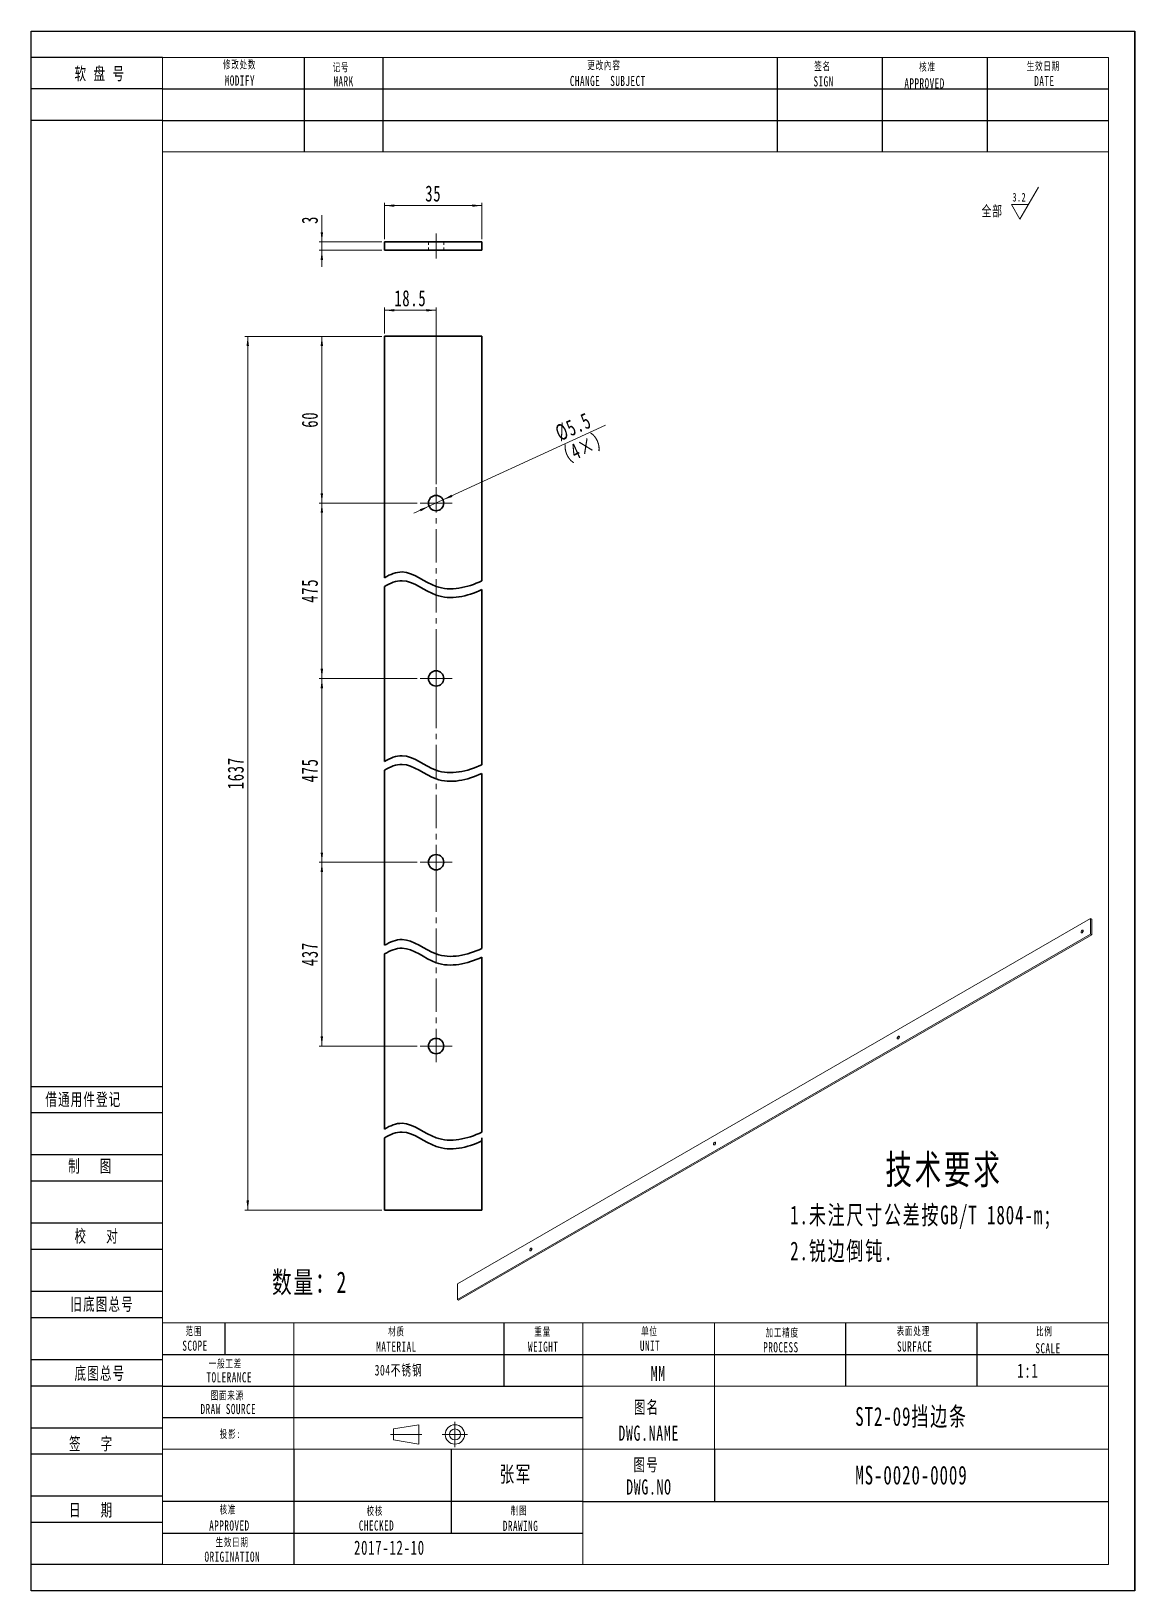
# Model space of a CAD drawing. Header units: millimetres. Extents: x 0 to 7581, y 0 to 561.
# Drawn here: x 2622 to 3018, y 0 to 561 of the extents above; entities that cross this region are included whole.
import ezdxf

# ---------------------------------------------------------------- set-up
doc = ezdxf.new("R2010")
doc.units = ezdxf.units.MM
for name, pattern in [('AD_LTYPE3 0 mm', [16, 11, -1, 1, -1, 1, -1]), ('点画线', [18, 12, -2, 2, -2]), ('虚线', [2, 1, -1])]:
    doc.linetypes.add(name, pattern=pattern)
doc.layers.get('0').update_dxf_attribs({"lineweight": 35})
for name, color, linetype, lineweight in [('ACAD0', 7, 'Continuous', 0), ('ACADA-定位3-标高', 171, 'Continuous', 0), ('ACADA-构件3-柱砼', 9, 'Continuous', 0), ('ACADA-构件8-屋面', 7, 'Continuous', 0), ('EB0', 7, 'Continuous', 35), ('中心线层', 1, '点画线', 18), ('尺寸线层', 3, 'Continuous', 18), ('虚线层', 6, '虚线', 18)]:
    doc.layers.add(name, color=color, linetype=linetype, lineweight=lineweight)
doc.styles.add('标准', font='', dxfattribs={"width": 0.667})
doc.styles.get('标准').set_extended_font_data('宋体')
doc.dimstyles.new('标准', dxfattribs={"dimtxt": 5.779688, "dimasz": 3.5, "dimexe": 1, "dimexo": 1, "dimgap": 1.209086, "dimtad": 1, "dimdsep": 46, "dimtxsty": '标准', "dimblk": '_CAXARROW', "dimcen": 0, "dimdle": 6, "dimazin": 2, "dimtfac": 0.707107, "dimtdec": 3, "dimtmove": 0, "dimatfit": 3, "dimfxl": 1, "dimfrac": 2, "dimtolj": 1, "dimlwd": 18, "dimarcsym": 0})

msp = doc.modelspace()

# ---------------------------------------------------------------- texts
at = {"layer": 'ACADA-定位3-标高', "linetype": 'Continuous', "lineweight": 18, "line_spacing_factor": 1.15057, "style": '标准'}
for s, insert, char_height, width, attachment_point in [('\\T1.1;数量：2', (2708.204, 106.331), 7.7149, 39.38292, 7), ('\\T1.1;ST2-09挡边条', (2938.123, 62.364), 6.74297, 141.73595, 5), ('\\T1.1;MS-0020-0009', (2938.123, 41.576), 6.74297, 141.73595, 5), ('\\T1.1;2017-12-10', (2737.659, 12.895), 5.09884, 39.173, 7)]:
    msp.add_mtext(s, dxfattribs=dict(at, insert=insert, char_height=char_height, width=width, attachment_point=attachment_point))
at = {"layer": 'ACADA-定位3-标高', "linetype": 'AD_LTYPE3 0 mm', "lineweight": 0, "insert": (2976.164, 76.59), "char_height": 5.0972, "width": 10.86809, "attachment_point": 7, "line_spacing_factor": 1.15057, "style": '标准'}
msp.add_mtext('\\T1.1;1:1', dxfattribs=at)
at = {"layer": 'ACADA-构件8-屋面', "linetype": 'Continuous', "lineweight": 18, "line_spacing_factor": 1.15057, "style": '标准'}
for s, insert, char_height, width, attachment_point in [('\\T1.1;修改处数', (2696.506, 549.114), 2.9127, 20.72747, 5), ('\\T1.1;记号', (2732.982, 548.116), 2.9127, 14.51074, 5), ('\\T1.1;更改內容', (2827.552, 548.856), 2.9127, 39.39579, 5), ('\\T1.1;签名', (2906.148, 548.521), 2.9127, 14.51074, 5), ('\\T1.1;核准', (2943.877, 548.266), 2.9127, 18.65925, 5), ('\\T1.1;生效日期', (2985.555, 548.518), 2.9127, 16.57895, 5), ('\\T1.1;软 盘 号', (2637.162, 548.285), 4.55105, 24.99156, 1), ('\\T1.1;MODIFY', (2696.608, 543.49), 3.64084, 16.59104, 5), ('\\T1.1;MARK', (2733.891, 543.267), 3.6408, 12.44253, 5), ('\\T1.1;CHANGE  SUBJECT', (2828.907, 543.344), 3.64084, 35.25937, 5), ('\\T1.1;SIGN', (2906.533, 543.177), 3.6408, 12.44253, 5), ('\\T1.1;DATE', (2985.923, 543.344), 3.6408, 12.44253, 5), ('\\T1.1;APPROVED', (2942.843, 542.467), 3.64084, 16.59104, 5), ('\\T1.1;借通用件登记', (2626.675, 179.11), 4.55105, 42.94074, 1), ('\\T1.1;制   图', (2634.87, 155.128), 4.55105, 24.99156, 1), ('\\T1.1;校   对', (2637.162, 129.942), 4.55105, 24.99156, 1), ('\\T1.1;旧底图总号', (2635.697, 105.419), 4.55105, 71.28793, 1), ('\\T1.1;SCOPE', (2680.476, 88.179), 3.64084, 10.49631, 5), ('\\T1.1;范围', (2680.081, 93.271), 2.9127, 9.1903, 5), ('\\T1.1;材质', (2752.924, 93.143), 2.9127, 15.00191, 5), ('\\T1.1;重量', (2805.504, 93.156), 2.9127, 16.93912, 5), ('\\T1.1;UNIT', (2844.109, 88.156), 3.6408, 11.00889, 5), ('\\T1.1;单位', (2843.887, 93.24), 2.9127, 13.06471, 5), ('\\T1.1;加工精度', (2891.654, 92.758), 2.9127, 18.38439, 5), ('\\T1.1;表面处理', (2938.79, 93.309), 2.9127, 18.38439, 5), ('\\T1.1;比例', (2985.892, 93.184), 2.9127, 16.69126, 5), ('\\T1.1;MATERIAL', (2752.931, 87.895), 3.64084, 15.39209, 5), ('\\T1.1;WEIGHT', (2805.679, 87.823), 3.64084, 15.29033, 5), ('\\T1.1;PROCESS', (2891.175, 87.631), 3.64084, 14.67599, 5), ('\\T1.1;SURFACE', (2939.303, 87.889), 3.64084, 14.57424, 5), ('\\T1.1;SCALE', (2987.236, 87.266), 3.64084, 15.13391, 5), ('\\T1.1;底图总号', (2637.162, 80.562), 4.5511, 24.99156, 1), ('\\T1.1;TOLERANCE', (2692.787, 76.814), 3.64084, 18.44864, 5), ('\\T1.1;一般工差', (2691.401, 81.591), 2.9127, 20.32159, 5), ('\\T1.1;   MM', (2842.995, 78.184), 5.46126, 22.34339, 5), ('\\T1.1;图面来源', (2692.092, 70.151), 2.9127, 24.196, 5), ('\\T1.1;图名', (2842.863, 65.83), 4.5511, 13.78546, 5), ('\\T1.1;投影:', (2693.153, 56.283), 2.9127, 108.913, 5), ('\\T1.1;签   字', (2635.181, 55.194), 4.55105, 24.99156, 1), ('\\T1.1;张军', (2795.793, 41.665), 5.772, 75.59251, 5), ('\\T1.1;图号', (2842.731, 45.122), 4.5511, 22.50287, 5), ('\\T1.1;日   期', (2635.181, 31.382), 4.55105, 24.99156, 1), ('\\T1.1;核准', (2692.311, 29.074), 2.9127, 16.93912, 5), ('\\T1.1;校核', (2745.16, 28.576), 2.9127, 15.00191, 5), ('\\T1.1;制图', (2797.034, 28.702), 2.9127, 18.87632, 5), ('\\T1.1;APPROVED', (2692.85, 23.463), 3.64084, 17.02023, 5), ('\\T1.1;CHECKED', (2745.747, 23.463), 3.64084, 14.67599, 5), ('\\T1.1;DRAWING', (2797.547, 23.338), 3.64084, 14.1672, 5), ('\\T1.1;生效日期', (2693.844, 17.29), 2.9127, 24.196, 5), ('\\T1.1;ORIGINATION', (2693.88, 12.239), 3.64084, 20.5743, 5)]:
    msp.add_mtext(s, dxfattribs=dict(at, insert=insert, char_height=char_height, width=width, attachment_point=attachment_point))
at = {"layer": '尺寸线层', "linetype": 'Continuous', "lineweight": 18, "line_spacing_factor": 1.15057, "style": '标准'}
for s, insert, char_height, width, attachment_point in [('\\T1.1;技术要求', (2928.73, 156.922), 10.5373, 72.72313, 1), ('\\T1.1;1.未注尺寸公差按GB/T 1804-m;\\P2.锐边倒钝.', (2894.5, 138.634), 6.74297, 128.95196, 1), ('\\T1.1;304不锈钢', (2753.726, 79.192), 3.84831, 40.53202, 5), ('\\T1.1;DRAW SOURCE', (2692.463, 65.389), 3.64084, 47.21285, 5), ('\\T1.1;DWG.NAME', (2843.632, 56.694), 5.46126, 47.24532, 5), ('\\T1.1;DWG.NO', (2843.731, 37.33), 5.46126, 47.44838, 5)]:
    msp.add_mtext(s, dxfattribs=dict(at, insert=insert, char_height=char_height, width=width, attachment_point=attachment_point))

# ---------------------------------------------------------------- blocks, each defined once
blk = doc.blocks.new('*X8')
at = {"layer": '尺寸线层', "linetype": 'Continuous', "lineweight": 18}
for p, q in [((6.49, -1.41), (13.14, 10.09)), ((3.48, 3.82), (9.51, 3.82)), ((6.49, -1.41), (3.48, 3.82))]:
    blk.add_line(p, q, dxfattribs=at)
at = {"layer": '尺寸线层', "linetype": 'Continuous', "lineweight": 18, "line_spacing_factor": 1.15057, "style": '标准'}
for s, insert, char_height, width, attachment_point in [('\\T1.1;3.2', (8.68, 6.41), 3.116, 6.8178, 6), ('\\T1.1;全部', (-3.47, 1.27), 3.853, 17.1639, 5)]:
    blk.add_mtext(s, dxfattribs=dict(at, insert=insert, char_height=char_height, width=width, attachment_point=attachment_point))
blk = doc.blocks.new('*X22')
at = {"layer": 'EB0', "linetype": 'Continuous', "lineweight": 18}
for points in [[(2748.67, 460.83), (2752.17, 460.39), (2752.17, 461.27)], [(2767.17, 460.83), (2763.67, 460.39), (2763.67, 461.27)]]:
    blk.add_hatch(color=0, dxfattribs=at).paths.add_polyline_path(points, flags=0)
at = {"layer": 'EB0', "color": 0, "linetype": 'Continuous', "lineweight": 18}
for p, q in [((2748.67, 452.46), (2748.67, 461.83)), ((2767.17, 460.83), (2748.67, 460.83)), ((2767.17, 398.21), (2767.17, 461.83))]:
    blk.add_line(p, q, dxfattribs=at)
at = {"layer": 'EB0', "color": 0, "linetype": 'Continuous', "lineweight": 18, "insert": (2757.92, 465.14), "char_height": 5.78, "width": 17.1678, "attachment_point": 5, "line_spacing_factor": 1.15057, "style": '标准'}
blk.add_mtext('\\T1.1;18.5', dxfattribs=at)
blk = doc.blocks.new('_CAXARROW')
blk.add_hatch(color=0).paths.add_polyline_path([(0, 0), (-1, 0.125), (-1, -0.125)], flags=0)
blk = doc.blocks.new('*X23')
at = {"layer": 'EB0', "linetype": 'Continuous', "lineweight": 18}
for points in [[(2748.67, 498.51), (2752.17, 498.07), (2752.17, 498.94)], [(2783.67, 498.51), (2780.17, 498.07), (2780.17, 498.94)]]:
    blk.add_hatch(color=0, dxfattribs=at).paths.add_polyline_path(points, flags=0)
at = {"layer": 'EB0', "color": 0, "linetype": 'Continuous', "lineweight": 18}
for p, q in [((2748.67, 486.43), (2748.67, 499.51)), ((2783.67, 498.51), (2748.67, 498.51)), ((2783.67, 486.43), (2783.67, 499.51))]:
    blk.add_line(p, q, dxfattribs=at)
at = {"layer": 'EB0', "color": 0, "linetype": 'Continuous', "lineweight": 18, "insert": (2766.17, 502.82), "char_height": 5.78, "width": 8.1213, "attachment_point": 5, "line_spacing_factor": 1.15057, "style": '标准'}
blk.add_mtext('\\T1.1;35', dxfattribs=at)
blk = doc.blocks.new('*X24')
at = {"layer": 'EB0', "linetype": 'Continuous', "lineweight": 18}
for points in [[(2726.09, 485.43), (2725.66, 488.93), (2726.53, 488.93)], [(2726.09, 482.43), (2725.66, 478.93), (2726.53, 478.93)]]:
    blk.add_hatch(color=0, dxfattribs=at).paths.add_polyline_path(points, flags=0)
at = {"layer": 'EB0', "color": 0, "linetype": 'Continuous', "lineweight": 18}
for p, q in [((2726.09, 476.43), (2726.09, 495.05)), ((2747.67, 485.43), (2725.09, 485.43)), ((2747.67, 482.43), (2725.09, 482.43))]:
    blk.add_line(p, q, dxfattribs=at)
at = {"layer": 'EB0', "color": 0, "linetype": 'Continuous', "lineweight": 18, "insert": (2721.78, 493.37), "char_height": 5.78, "width": 3.598, "attachment_point": 5, "rotation": 90, "line_spacing_factor": 1.15057, "style": '标准'}
blk.add_mtext('\\T1.1;3', dxfattribs=at)
blk = doc.blocks.new('*X25')
at = {"layer": 'EB0', "linetype": 'Continuous', "lineweight": 18}
for points in [[(2699.45, 451.46), (2699.01, 447.96), (2699.89, 447.96)], [(2699.45, 136.97), (2699.01, 140.47), (2699.89, 140.47)]]:
    blk.add_hatch(color=0, dxfattribs=at).paths.add_polyline_path(points, flags=0)
at = {"layer": 'EB0', "color": 0, "linetype": 'Continuous', "lineweight": 18}
for p, q in [((2747.67, 451.46), (2698.45, 451.46)), ((2699.45, 136.97), (2699.45, 451.46)), ((2747.67, 136.97), (2698.45, 136.97))]:
    blk.add_line(p, q, dxfattribs=at)
at = {"layer": 'EB0', "color": 0, "linetype": 'Continuous', "lineweight": 18, "insert": (2695.14, 294.22), "char_height": 5.78, "width": 17.2, "attachment_point": 5, "rotation": 90, "line_spacing_factor": 1.15057, "style": '标准'}
blk.add_mtext('\\T1.1;1637', dxfattribs=at)
blk = doc.blocks.new('*X26')
at = {"layer": 'EB0', "linetype": 'Continuous', "lineweight": 18}
for points in [[(2726.09, 262.19), (2726.53, 258.69), (2725.66, 258.69)], [(2726.09, 196.05), (2726.53, 199.55), (2725.66, 199.55)]]:
    blk.add_hatch(color=0, dxfattribs=at).paths.add_polyline_path(points, flags=0)
at = {"layer": 'EB0', "color": 0, "linetype": 'Continuous', "lineweight": 18}
for p, q in [((2760.42, 262.19), (2725.09, 262.19)), ((2726.09, 262.19), (2726.09, 196.05)), ((2760.42, 196.05), (2725.09, 196.05))]:
    blk.add_line(p, q, dxfattribs=at)
at = {"layer": 'EB0', "color": 0, "linetype": 'Continuous', "lineweight": 18, "insert": (2721.78, 229.12), "char_height": 5.78, "width": 12.6767, "attachment_point": 5, "rotation": 90, "line_spacing_factor": 1.15057, "style": '标准'}
blk.add_mtext('\\T1.1;437', dxfattribs=at)
blk = doc.blocks.new('*X27')
at = {"layer": 'EB0', "linetype": 'Continuous', "lineweight": 18}
for points in [[(2726.09, 328.33), (2726.53, 324.83), (2725.66, 324.83)], [(2726.09, 262.19), (2726.53, 265.69), (2725.66, 265.69)]]:
    blk.add_hatch(color=0, dxfattribs=at).paths.add_polyline_path(points, flags=0)
at = {"layer": 'EB0', "color": 0, "linetype": 'Continuous', "lineweight": 18}
for p, q in [((2760.42, 328.33), (2725.09, 328.33)), ((2726.09, 328.33), (2726.09, 262.19)), ((2760.42, 262.19), (2725.09, 262.19))]:
    blk.add_line(p, q, dxfattribs=at)
at = {"layer": 'EB0', "color": 0, "linetype": 'Continuous', "lineweight": 18, "insert": (2721.78, 295.26), "char_height": 5.78, "width": 12.6446, "attachment_point": 5, "rotation": 90, "line_spacing_factor": 1.15057, "style": '标准'}
blk.add_mtext('\\T1.1;475', dxfattribs=at)
blk = doc.blocks.new('*X28')
at = {"layer": 'EB0', "linetype": 'Continuous', "lineweight": 18}
for points in [[(2726.09, 391.46), (2726.53, 387.96), (2725.66, 387.96)], [(2726.09, 328.33), (2726.53, 331.83), (2725.66, 331.83)]]:
    blk.add_hatch(color=0, dxfattribs=at).paths.add_polyline_path(points, flags=0)
at = {"layer": 'EB0', "color": 0, "linetype": 'Continuous', "lineweight": 18}
for p, q in [((2760.42, 391.46), (2725.09, 391.46)), ((2726.09, 391.46), (2726.09, 328.33)), ((2760.42, 328.33), (2725.09, 328.33))]:
    blk.add_line(p, q, dxfattribs=at)
at = {"layer": 'EB0', "color": 0, "linetype": 'Continuous', "lineweight": 18, "insert": (2721.78, 359.9), "char_height": 5.78, "width": 12.6446, "attachment_point": 5, "rotation": 90, "line_spacing_factor": 1.15057, "style": '标准'}
blk.add_mtext('\\T1.1;475', dxfattribs=at)
blk = doc.blocks.new('*X29')
at = {"layer": 'EB0', "linetype": 'Continuous', "lineweight": 18}
for points in [[(2726.09, 451.46), (2725.66, 447.96), (2726.53, 447.96)], [(2726.09, 391.46), (2725.66, 394.96), (2726.53, 394.96)]]:
    blk.add_hatch(color=0, dxfattribs=at).paths.add_polyline_path(points, flags=0)
at = {"layer": 'EB0', "color": 0, "linetype": 'Continuous', "lineweight": 18}
for p, q in [((2747.67, 451.46), (2725.09, 451.46)), ((2726.09, 391.46), (2726.09, 451.46)), ((2760.42, 391.46), (2725.09, 391.46))]:
    blk.add_line(p, q, dxfattribs=at)
at = {"layer": 'EB0', "color": 0, "linetype": 'Continuous', "lineweight": 18, "insert": (2721.78, 421.46), "char_height": 5.78, "width": 8.2177, "attachment_point": 5, "rotation": 90, "line_spacing_factor": 1.15057, "style": '标准'}
blk.add_mtext('\\T1.1;60', dxfattribs=at)
blk = doc.blocks.new('*X30')
at = {"layer": 'EB0', "linetype": 'Continuous', "lineweight": 18}
for points in [[(2769.67, 392.61), (2773.03, 393.67), (2772.67, 394.47)], [(2764.67, 390.32), (2761.67, 388.46), (2761.31, 389.26)]]:
    blk.add_hatch(color=0, dxfattribs=at).paths.add_polyline_path(points, flags=0)
at = {"layer": 'EB0', "color": 0, "linetype": 'Continuous', "lineweight": 18}
blk.add_line((2828.14, 419.44), (2759.22, 387.81), dxfattribs=at)
at = {"layer": 'EB0', "color": 0, "linetype": 'Continuous', "lineweight": 18, "attachment_point": 5, "rotation": 24.6505, "line_spacing_factor": 1.15057, "style": '标准'}
for s, insert, char_height, width in [('\\T1.1;%%C5.5', (2816.53, 418.86), 5.7797, 21.1463), ('\\T1.1;（4×）', (2820.13, 411.02), 5.78, 29.8908)]:
    blk.add_mtext(s, dxfattribs=dict(at, insert=insert, char_height=char_height, width=width))

# ---------------------------------------------------------------- dimensions: what is measured, and where the dimension line sits
at = {"layer": '尺寸线层'}
for base, p1, p2, picture, middle in [((2748.67, 498.505), (2783.67, 485.433), (2748.67, 485.433), '*X23', (2766.17, 498.505)), ((2748.67, 460.828), (2767.17, 397.214), (2748.67, 451.464), '*X22', (2757.92, 460.828))]:
    dim = msp.add_linear_dim(base=base, p1=p1, p2=p2, dimstyle='标准', override={"dimsah": 1, "dimtfill": 1, "dimtzin": 8}, dxfattribs=at)
    dim.commit()
    dim.dimension.update_dxf_attribs({"geometry": picture, "text_midpoint": middle})
for base, p1, p2, picture, middle in [((2726.095, 485.433), (2748.67, 482.433), (2748.67, 485.433), '*X24', (2726.095, 493.374)), ((2726.095, 451.464), (2761.42, 391.464), (2748.67, 451.464), '*X29', (2726.095, 421.464))]:
    dim = msp.add_linear_dim(base=base, p1=p1, p2=p2, angle=90, dimstyle='标准', override={"dimsah": 1, "dimtfill": 1, "dimtzin": 8}, dxfattribs=at)
    dim.commit()
    dim.dimension.update_dxf_attribs({"geometry": picture, "text_midpoint": middle})
for base, p1, p2, text, picture, middle in [((2699.45, 451.464), (2748.67, 136.972), (2748.67, 451.464), '1637', '*X25', (2699.45, 294.218)), ((2726.095, 328.327), (2761.42, 391.464), (2761.42, 328.327), '475', '*X28', (2726.095, 359.896)), ((2726.095, 262.19), (2761.42, 328.327), (2761.42, 262.19), '475', '*X27', (2726.095, 295.259)), ((2726.095, 196.053), (2761.42, 262.19), (2761.42, 196.053), '437', '*X26', (2726.095, 229.122))]:
    dim = msp.add_linear_dim(base=base, p1=p1, p2=p2, angle=90, text=text, dimstyle='标准', override={"dimsah": 1, "dimtfill": 1}, dxfattribs=at)
    dim.commit()
    dim.dimension.update_dxf_attribs({"geometry": picture, "text_midpoint": middle})
dim = msp.add_diameter_dim_2p(p1=(2764.671, 390.317), p2=(2769.669, 392.611), dimstyle='标准', override={"dimpost": '%%C<>\\X（4×）', "dimsah": 1, "dimtmove": 2, "dimtfill": 1, "dimtzin": 8}, dxfattribs=at)
dim.commit()
dim.dimension.update_dxf_attribs({"geometry": '*X30', "text_midpoint": (2818.33, 414.942), "dimtype": 163})

# ---------------------------------------------------------------- linework, layer by layer
at = {"layer": 'ACAD0', "linetype": 'Continuous', "lineweight": 0}
for p, q in [((2668.824, 9.449), (2668.824, 551.825)), ((2668.824, 551.825), (3008.991, 551.825)), ((3008.991, 551.825), (3008.991, 9.449)), ((2668.824, 517.809), (3008.991, 517.809)), ((2668.824, 96.38), (3008.991, 96.38)), ((2716.07, 51.025), (2716.07, 96.38)), ((2820.009, 9.449), (2820.009, 96.38)), ((2867.255, 51.025), (2867.255, 96.38)), ((2820.009, 73.703), (3008.991, 73.703)), ((2668.824, 51.025), (3008.991, 51.025)), ((2668.824, 9.449), (3008.991, 9.449))]:
    msp.add_line(p, q, dxfattribs=at)
at = {"layer": 'ACAD0', "color": 7, "linetype": 'Continuous', "lineweight": 15}
for p, q in [((3002.544, 241.971), (2774.827, 110.513)), ((3002.544, 241.971), (3002.961, 241.73)), ((3002.544, 236.349), (3002.544, 241.971)), ((3002.961, 236.108), (3002.961, 241.73)), ((2774.827, 104.891), (3002.544, 236.349)), ((2775.245, 104.65), (3002.961, 236.108)), ((3002.544, 236.349), (3002.961, 236.108)), ((2774.827, 110.513), (2774.827, 104.891)), ((2774.827, 104.891), (2775.245, 104.65))]:
    msp.add_line(p, q, dxfattribs=at)
for points in [[(2999.866, 237.454), (2999.84, 237.598), (2999.766, 237.694), (2999.654, 237.727), (2999.519, 237.693), (2999.379, 237.597), (2999.253, 237.452), (2999.158, 237.278), (2999.107, 237.097), (2999.107, 236.935), (2999.158, 236.813), (2999.253, 236.747), (2999.379, 236.748), (2999.519, 236.813), (2999.654, 236.936), (2999.766, 237.098), (2999.84, 237.279), (2999.866, 237.454)], [(2933.791, 199.309), (2933.765, 199.454), (2933.691, 199.549), (2933.578, 199.582), (2933.443, 199.549), (2933.303, 199.453), (2933.177, 199.308), (2933.083, 199.133), (2933.032, 198.953), (2933.032, 198.79), (2933.083, 198.668), (2933.177, 198.603), (2933.303, 198.603), (2933.443, 198.669), (2933.578, 198.791), (2933.691, 198.954), (2933.765, 199.135), (2933.791, 199.309)], [(2867.715, 161.165), (2867.689, 161.309), (2867.615, 161.405), (2867.503, 161.438), (2867.368, 161.404), (2867.228, 161.308), (2867.102, 161.163), (2867.007, 160.989), (2866.957, 160.808), (2866.957, 160.646), (2867.007, 160.524), (2867.102, 160.458), (2867.228, 160.459), (2867.368, 160.525), (2867.503, 160.647), (2867.615, 160.81), (2867.689, 160.99), (2867.715, 161.165)], [(2801.64, 123.02), (2801.614, 123.165), (2801.54, 123.26), (2801.428, 123.293), (2801.293, 123.26), (2801.153, 123.164), (2801.027, 123.019), (2800.932, 122.844), (2800.881, 122.664), (2800.881, 122.501), (2800.932, 122.379), (2801.027, 122.314), (2801.153, 122.314), (2801.293, 122.38), (2801.428, 122.503), (2801.54, 122.665), (2801.614, 122.846), (2801.64, 123.02)]]:
    msp.add_lwpolyline(points, dxfattribs=at)
for centre in [(3000.367, 236.723), (2934.292, 198.578), (2868.217, 160.434), (2802.141, 122.289)]:
    msp.add_arc(centre, 0.852, 126.1783, 173.82707, dxfattribs=at)
at = {"layer": 'ACADA-构件3-柱砼', "linetype": 'ByBlock', "lineweight": -2, "ltscale": 0.2}
for p, q in [((2621.579, 0), (2621.579, 561.274)), ((2621.579, 561.274), (3018.44, 561.274)), ((3018.44, 0), (3018.44, 561.274)), ((3018.44, 561.274), (3018.44, 0)), ((2668.824, 551.825), (2621.579, 551.825)), ((2719.849, 517.809), (2719.849, 551.825)), ((2748.196, 517.809), (2748.196, 551.825)), ((2889.932, 517.809), (2889.932, 551.825)), ((2927.729, 517.809), (2927.729, 551.825)), ((2965.525, 517.809), (2965.525, 551.825)), ((2668.824, 540.486), (2621.579, 540.486)), ((2668.824, 540.486), (3008.991, 540.486)), ((2668.824, 529.148), (2621.579, 529.148)), ((2668.824, 529.148), (3008.991, 529.148)), ((2668.824, 181.422), (2621.579, 181.422)), ((2668.824, 171.973), (2621.579, 171.973)), ((2668.824, 156.854), (2621.579, 156.854)), ((2668.824, 147.405), (2621.579, 147.405)), ((2668.824, 132.287), (2621.579, 132.287)), ((2668.824, 122.838), (2621.579, 122.838)), ((2668.824, 107.719), (2621.579, 107.719)), ((2668.824, 98.27), (2621.579, 98.27)), ((2691.24, 96.401), (2691.24, 85.042)), ((2791.662, 73.703), (2791.662, 96.38)), ((2914.5, 73.703), (2914.5, 96.38)), ((2961.745, 73.703), (2961.745, 96.38)), ((2668.824, 85.042), (3008.991, 85.042)), ((2668.824, 83.152), (2621.579, 83.152)), ((2668.824, 73.703), (2621.579, 73.703)), ((2668.824, 73.703), (2820.009, 73.703)), ((2668.824, 62.364), (2820.009, 62.364)), ((2668.824, 58.584), (2621.579, 58.584)), ((2716.07, 51.025), (2716.07, 9.449)), ((2772.764, 20.788), (2772.764, 51.025)), ((2867.255, 51.025), (2867.255, 32.127)), ((2668.824, 49.135), (2621.579, 49.135)), ((2668.824, 34.017), (2621.579, 34.017)), ((2820.009, 32.127), (2668.824, 32.127)), ((2820.009, 32.127), (3008.991, 32.127)), ((2668.824, 24.568), (2621.579, 24.568)), ((2668.824, 20.788), (2820.009, 20.788)), ((2668.824, 9.449), (2621.579, 9.449)), ((3018.44, 0), (2621.579, 0))]:
    msp.add_line(p, q, dxfattribs=at)
at = {"layer": 'ACADA-构件8-屋面', "linetype": 'Continuous', "lineweight": 18}
for p, q in [((2750.786, 56.261), (2762.014, 56.261)), ((2751.848, 58.243), (2760.953, 59.748)), ((2751.848, 58.243), (2751.848, 54.28)), ((2760.953, 59.748), (2760.953, 52.775)), ((2769.407, 56.261), (2778.503, 56.261)), ((2773.955, 51.713), (2773.955, 60.81)), ((2751.848, 54.28), (2760.953, 52.775))]:
    msp.add_line(p, q, dxfattribs=at)
for radius in [3.487, 1.981]:
    msp.add_circle((2773.955, 56.261), radius, dxfattribs=at)
at = {"layer": 'EB0'}
for p, q in [((2748.67, 485.433), (2748.67, 482.433)), ((2748.67, 485.433), (2783.67, 485.433)), ((2783.67, 485.433), (2783.67, 482.433)), ((2748.67, 482.433), (2783.67, 482.433)), ((2783.67, 451.464), (2748.67, 451.464)), ((2748.67, 451.464), (2748.67, 364.601)), ((2783.67, 363.44), (2783.67, 451.464)), ((2748.67, 361.464), (2748.67, 298.464)), ((2783.67, 297.303), (2783.67, 360.303)), ((2748.67, 295.327), (2748.67, 232.327)), ((2783.67, 231.166), (2783.67, 294.166)), ((2748.67, 229.19), (2748.67, 166.19)), ((2783.67, 165.029), (2783.67, 228.029)), ((2748.67, 163.053), (2748.67, 136.972)), ((2783.67, 161.892), (2783.67, 163.053)), ((2783.67, 136.972), (2783.67, 161.892)), ((2748.67, 136.972), (2783.67, 136.972))]:
    msp.add_line(p, q, dxfattribs=at)
for centre in [(2767.17, 391.464), (2767.17, 328.327), (2767.17, 262.19), (2767.17, 196.053)]:
    msp.add_circle(centre, 2.75, dxfattribs=at)
for points in [[(2748.67, 364.601), (2750.671, 365.84), (2757.202, 368.4), (2767.7, 358.457), (2778.333, 361.011), (2783.67, 363.44)], [(2748.67, 361.464), (2750.671, 362.703), (2757.202, 365.263), (2767.7, 355.32), (2778.333, 357.874), (2783.67, 360.303)], [(2748.67, 298.464), (2750.671, 299.703), (2757.202, 302.263), (2767.7, 292.32), (2778.333, 294.874), (2783.67, 297.303)], [(2748.67, 295.327), (2750.671, 296.566), (2757.202, 299.126), (2767.7, 289.183), (2778.333, 291.737), (2783.67, 294.166)], [(2748.67, 232.327), (2750.671, 233.566), (2757.202, 236.126), (2767.7, 226.183), (2778.333, 228.737), (2783.67, 231.166)], [(2748.67, 229.19), (2750.671, 230.429), (2757.202, 232.989), (2767.7, 223.046), (2778.333, 225.6), (2783.67, 228.029)], [(2748.67, 166.19), (2750.671, 167.429), (2757.202, 169.989), (2767.7, 160.046), (2778.333, 162.6), (2783.67, 165.029)], [(2748.67, 163.053), (2750.671, 164.292), (2757.202, 166.852), (2767.7, 156.909), (2778.333, 159.463), (2783.67, 161.892)]]:
    msp.add_open_spline(points, degree=3, knots=[0, 0, 0, 0, 7.4038998, 22.2026364, 40.626063, 40.626063, 40.626063, 40.626063], dxfattribs=at)
at = {"layer": '中心线层', "linetype": '点画线', "lineweight": 18}
for p, q in [((2767.17, 488.433), (2767.17, 479.433)), ((2767.17, 334.077), (2767.17, 397.214)), ((2761.42, 391.464), (2772.92, 391.464)), ((2767.17, 322.577), (2767.17, 334.077)), ((2761.42, 328.327), (2772.92, 328.327)), ((2767.17, 256.44), (2767.17, 322.577)), ((2761.42, 262.19), (2772.92, 262.19)), ((2767.17, 190.303), (2767.17, 256.44)), ((2761.42, 196.053), (2772.92, 196.053))]:
    msp.add_line(p, q, dxfattribs=at)
at = {"layer": '虚线层', "color": 6, "linetype": '虚线', "lineweight": 18}
for p, q in [((2764.42, 485.433), (2764.42, 482.433)), ((2769.92, 482.433), (2769.92, 485.433))]:
    msp.add_line(p, q, dxfattribs=at)

# ---------------------------------------------------------------- block references
at = {"layer": 'ACAD0'}
msp.add_blockref('*X8', (2970.652, 495.092), dxfattribs=at)

msp.set_redraw_order([(e.dxf.handle, doc.entitydb.next_handle()) for e in msp.query("TEXT MTEXT ATTDEF DIMENSION ARC_DIMENSION")])  # texts and dimensions are drawn at this point

doc.saveas('drawing.dxf')
